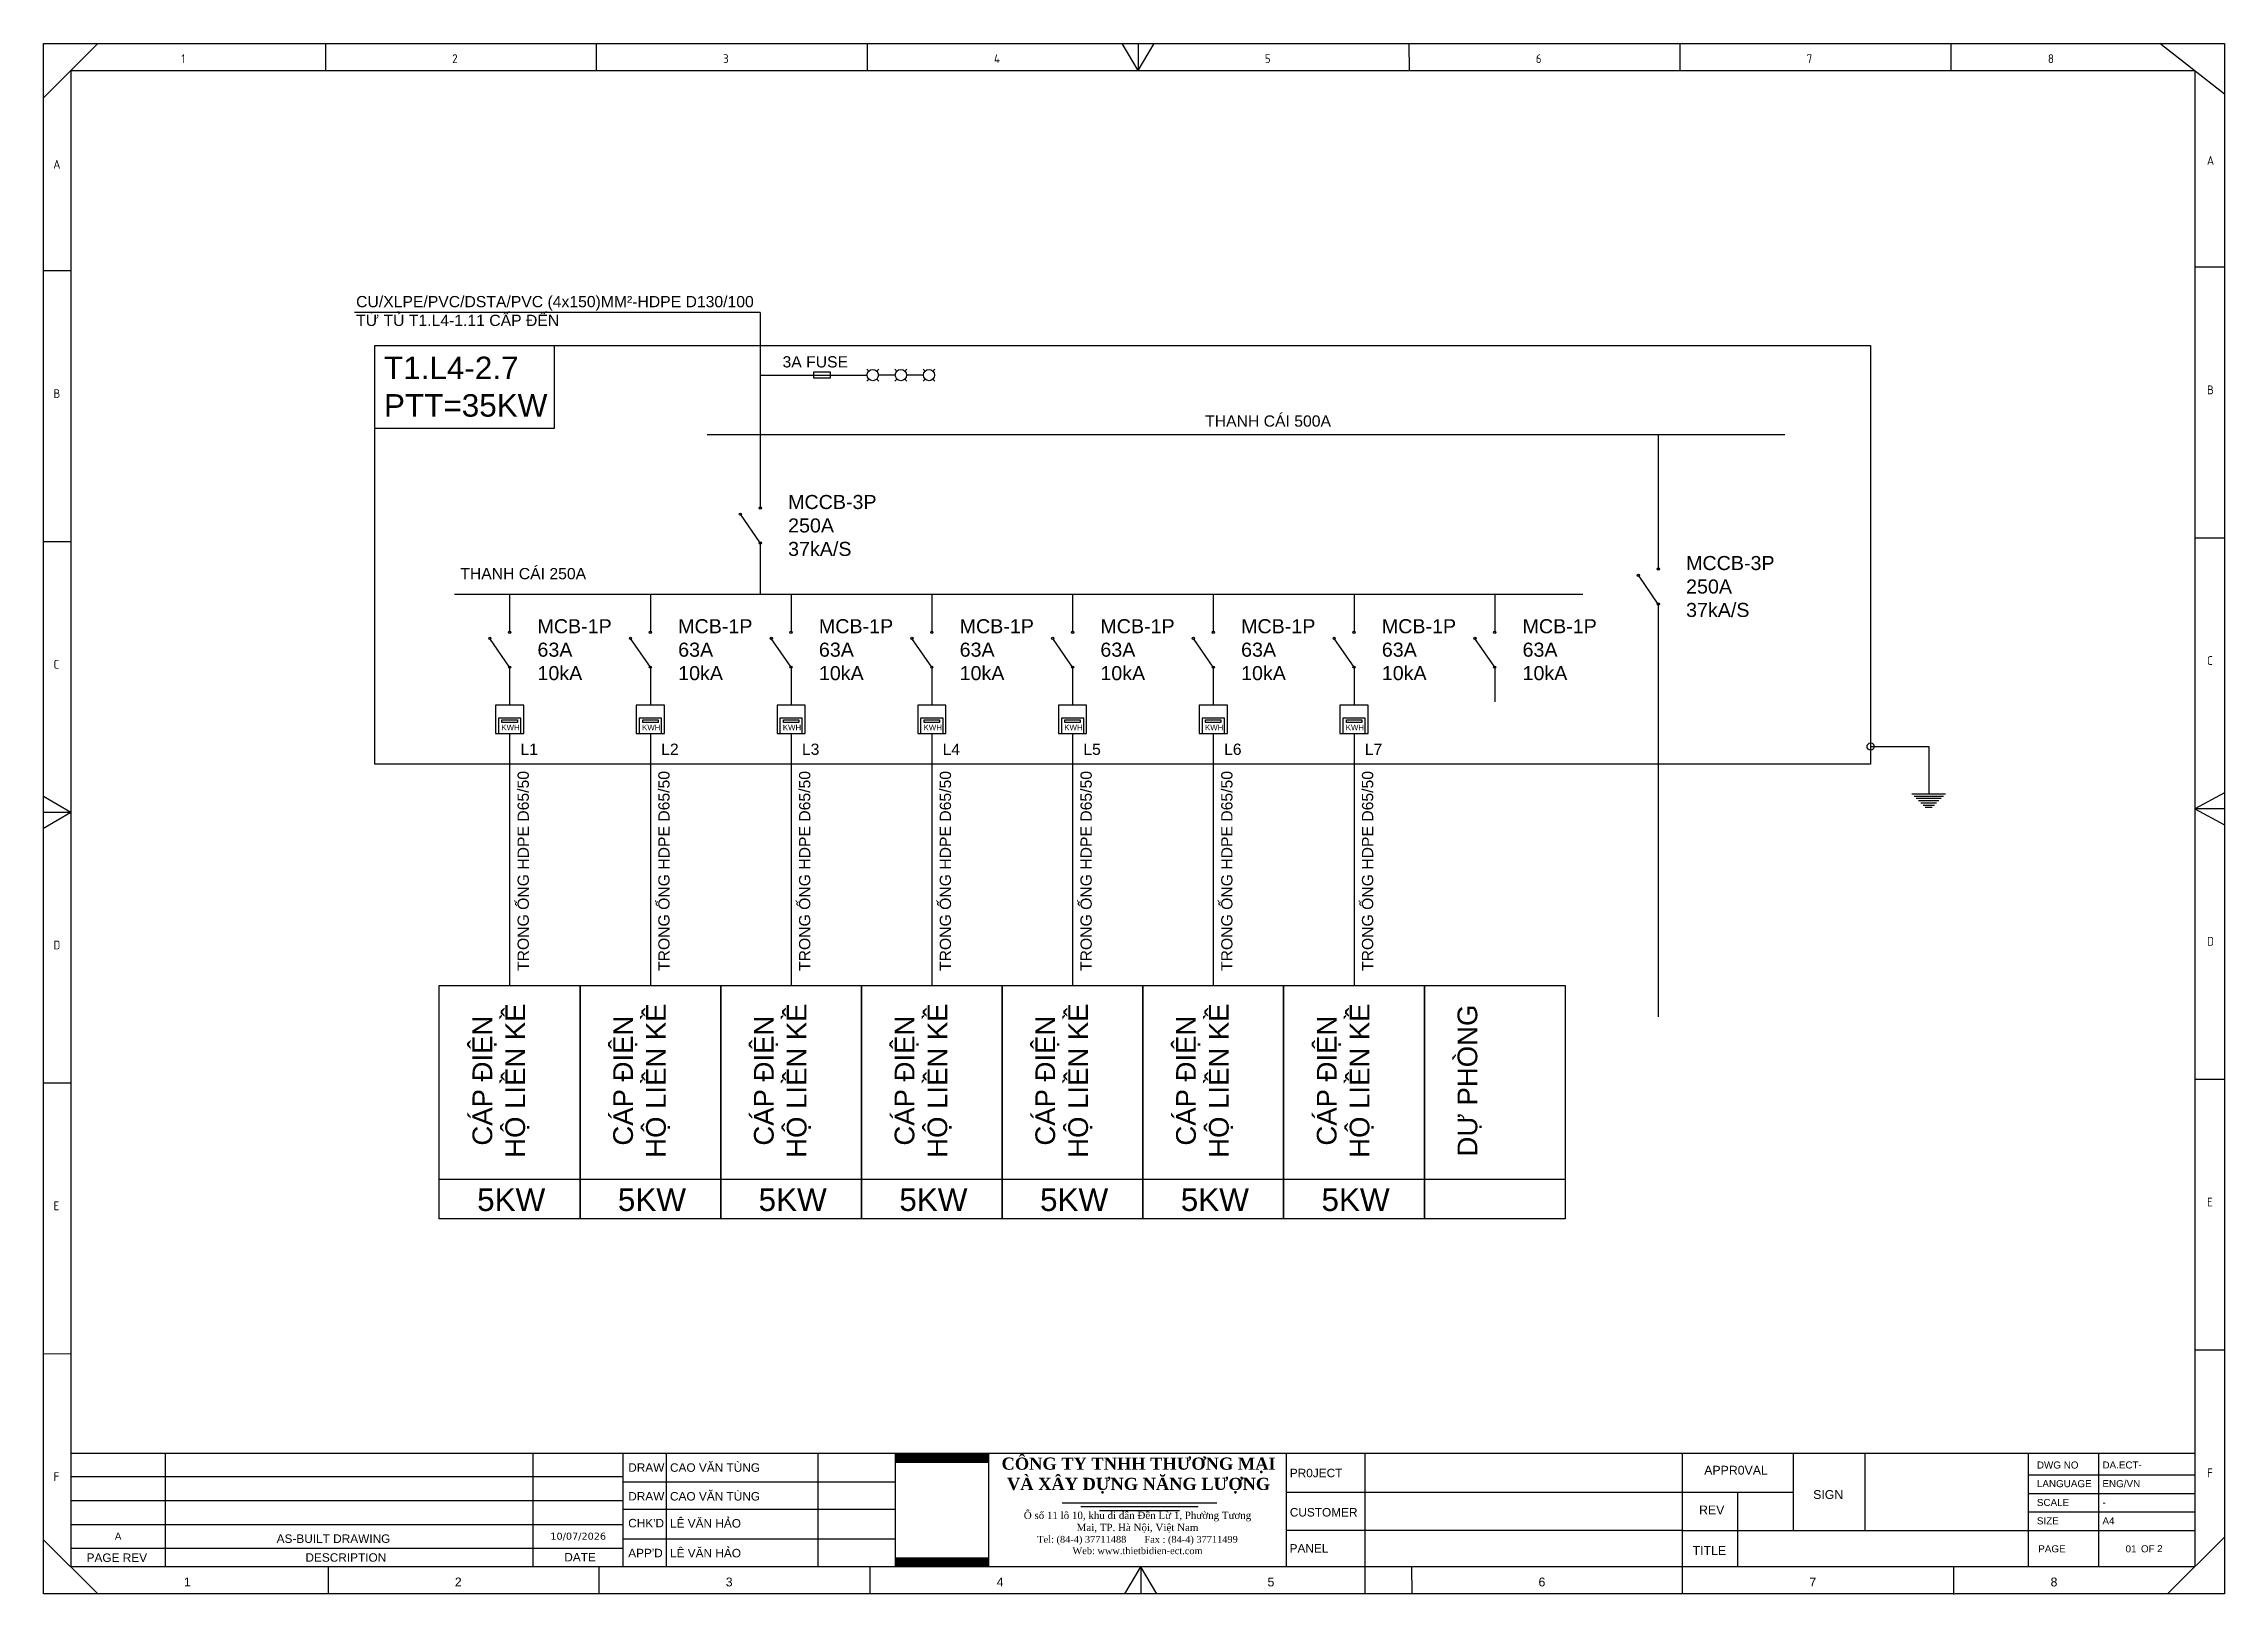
# Model space of a CAD drawing. Header units: millimetres. Extents: x -33730 to 17150, y -76829 to -27437.
# Drawn here: x -14524 to -8597, y -34583 to -30366 of the extents above; entities that cross this region are included whole.
import ezdxf
from ezdxf.enums import TextEntityAlignment as Align

# ---------------------------------------------------------------- set-up
doc = ezdxf.new("R2010")
doc.units = ezdxf.units.MM
doc.header["$LTSCALE"] = 3
doc.layers.add('0 @ 1', color=7, linetype='Continuous')
doc.layers.add('@.VISIBLE', color=7, linetype='Continuous')
doc.styles.add('Annotative', font='arial.ttf')
doc.styles.add('CET-H', font='verdana.ttf', dxfattribs={"height": 4})
doc.styles.add('ROMANS', font='isocp.shx', dxfattribs={"height": 2})
doc.styles.get("Standard").update_dxf_attribs({"font": 'arial.ttf'})

msp = doc.modelspace()

# ---------------------------------------------------------------- texts
at = {"attachment_point": 1}
for s, width, insert, char_height in [('CU/XLPE/PVC/DSTA/PVC (4x150)MM²-HDPE D130/100\\PTỪ TỦ T1.L4-1.11 CẤP ĐẾN', 1198.542, (-13674.54, -31051.92), 30.6), ('T1.L4-2.7\\PPTT=35KW', 1198.542, (-13598.86, -31216.88), 61.2), ('3A FUSE', 1198.542, (-12515.55, -31215.68), 30.6), ('THANH CÁI 500A', 1198.542, (-11366.86, -31376.71), 30.6), ('MCCB-3P\\P250A\\P37kA/S', 509.7292, (-12500.4, -31593.05), 38.25), ('MCCB-3P\\P250A\\P37kA/S', 509.7292, (-10059.66, -31759.06), 38.25), ('THANH CÁI 250A', 1198.542, (-13391.44, -31791.66), 30.6), ('MCB-1P\\P63A\\P10kA', 509.7292, (-13181.65, -31930.85), 38.25), ('MCB-1P\\P63A\\P10kA', 509.7292, (-12799.15, -31930.85), 38.25), ('MCB-1P\\P63A\\P10kA', 509.7292, (-12416.65, -31930.85), 38.25), ('MCB-1P\\P63A\\P10kA', 509.7292, (-12034.15, -31930.85), 38.25), ('MCB-1P\\P63A\\P10kA', 509.7292, (-11651.65, -31930.85), 38.25), ('MCB-1P\\P63A\\P10kA', 509.7292, (-11269.15, -31930.85), 38.25), ('MCB-1P\\P63A\\P10kA', 509.7292, (-10886.65, -31930.85), 38.25), ('MCB-1P\\P63A\\P10kA', 509.7292, (-10504.15, -31930.85), 38.25), ('KWH', 509.7292, (-13279.75, -32217.46), 15.3), ('KWH', 509.7292, (-12897.25, -32217.46), 15.3), ('KWH', 509.7292, (-12514.75, -32217.46), 15.3), ('KWH', 509.7292, (-12132.25, -32217.46), 15.3), ('KWH', 509.7292, (-11749.75, -32217.46), 15.3), ('KWH', 509.7292, (-11367.25, -32217.46), 15.3), ('KWH', 509.7292, (-10984.75, -32217.46), 15.3), ('L1', 1198.542, (-13227.89, -32269.25), 30.6), ('L2', 1198.542, (-12845.39, -32269.25), 30.6), ('L3', 1198.542, (-12462.89, -32269.25), 30.6), ('L4', 1198.542, (-12080.39, -32269.25), 30.6), ('L5', 1198.542, (-11697.89, -32269.25), 30.6), ('L6', 1198.542, (-11315.39, -32269.25), 30.6), ('L7', 1198.542, (-10932.89, -32269.25), 30.6), ('\\pi508.89037;5KW', 1198.542, (-13854.54, -33478.99), 61.2), ('\\pi508.89037;5KW', 1198.542, (-13472.04, -33478.99), 61.2), ('\\pi508.89037;5KW', 1198.542, (-13089.54, -33478.99), 61.2), ('\\pi508.89037;5KW', 1198.542, (-12707.04, -33478.99), 61.2), ('\\pi508.89037;5KW', 1198.542, (-12324.54, -33478.99), 61.2), ('\\pi508.89037;5KW', 1198.542, (-11942.04, -33478.99), 61.2), ('\\pi508.89037;5KW', 1198.542, (-11559.54, -33478.99), 61.2)]:
    msp.add_mtext_dynamic_manual_height_columns(s, width=width, gutter_width=15.3, heights=[0], dxfattribs=dict(at, insert=insert, char_height=char_height))
at = {"attachment_point": 1, "rotation": 90}
for s, insert, char_height in [('TRONG ỐNG HDPE D65/50', (-13235.68, -32887.61), 30.6), ('TRONG ỐNG HDPE D65/50', (-12853.18, -32887.61), 30.6), ('TRONG ỐNG HDPE D65/50', (-12470.68, -32887.61), 30.6), ('TRONG ỐNG HDPE D65/50', (-12088.18, -32887.61), 30.6), ('TRONG ỐNG HDPE D65/50', (-11705.68, -32887.61), 30.6), ('TRONG ỐNG HDPE D65/50', (-11323.18, -32887.61), 30.6), ('TRONG ỐNG HDPE D65/50', (-10940.68, -32887.61), 30.6), ('\\pi427.53476;CÁP ĐIỆN\\P\\pi394.33083;HỘ LIỀN KỀ', (-13358.24, -33789.96), 53.55), ('\\pi427.53476;CÁP ĐIỆN\\P\\pi394.33083;HỘ LIỀN KỀ', (-12975.74, -33789.96), 53.55), ('\\pi427.53476;CÁP ĐIỆN\\P\\pi394.33083;HỘ LIỀN KỀ', (-12593.24, -33789.96), 53.55), ('\\pi427.53476;CÁP ĐIỆN\\P\\pi394.33083;HỘ LIỀN KỀ', (-12210.74, -33789.96), 53.55), ('\\pi427.53476;CÁP ĐIỆN\\P\\pi394.33083;HỘ LIỀN KỀ', (-11828.24, -33789.96), 53.55), ('\\pi427.53476;CÁP ĐIỆN\\P\\pi394.33083;HỘ LIỀN KỀ', (-11445.74, -33789.96), 53.55), ('\\pi427.53476;CÁP ĐIỆN\\P\\pi394.33083;HỘ LIỀN KỀ', (-11063.24, -33789.96), 53.55), ('\\pi397.98363;DỰ PHÒNG', (-10680.74, -33789.96), 53.55)]:
    msp.add_mtext_dynamic_manual_height_columns(s, width=1198.542, gutter_width=15.3, heights=[0], dxfattribs=dict(at, insert=insert, char_height=char_height))

# ---------------------------------------------------------------- blocks, each defined once
blk = doc.blocks.new('DEN BAO PHA_KY HIEU')
for p, q in [((51.78, 11.48), (51.43, 11.83)), ((53.2, 11.48), (53.55, 11.83)), ((56.78, 11.48), (56.43, 11.83)), ((58.2, 11.48), (58.55, 11.83)), ((61.78, 11.48), (61.43, 11.83)), ((63.2, 11.48), (63.55, 11.83)), ((51.78, 10.06), (51.43, 9.71)), ((53.2, 10.06), (53.55, 9.71)), ((56.49, 10.77), (53.49, 10.77)), ((56.78, 10.06), (56.43, 9.71)), ((58.2, 10.06), (58.55, 9.71)), ((61.49, 10.77), (58.49, 10.77)), ((61.78, 10.06), (61.43, 9.71)), ((63.2, 10.06), (63.55, 9.71))]:
    blk.add_line(p, q)
for centre in [(52.49, 10.77), (57.49, 10.77), (62.49, 10.77)]:
    blk.add_circle(centre, 1)
blk = doc.blocks.new('KHUNG TEN CHUAN CET')
at = {"color": 134, "lineweight": 25}
for p, q in [((0, 219.81), (309.02, 219.81)), ((0, 0), (0, 219.81)), ((7.68, 219.81), (0, 212.13)), ((39.92, 219.81), (39.93, 215.97)), ((78.31, 219.81), (78.32, 215.97)), ((116.7, 219.81), (116.7, 215.97)), ((155.09, 215.97), (152.83, 219.81)), ((155.09, 219.81), (155.09, 215.97)), ((155.09, 215.97), (157.36, 219.81)), ((193.47, 219.81), (193.48, 215.97)), ((231.86, 219.81), (231.87, 215.97)), ((270.25, 219.81), (270.26, 215.97)), ((309.02, 212.63), (299.87, 219.81)), ((309.02, 219.81), (309.02, 0)), ((3.85, 215.97), (304.81, 215.97)), ((3.85, 215.97), (3.85, 3.83)), ((304.81, 215.97), (304.81, 3.83)), ((3.85, 187.57), (0, 187.57)), ((309.02, 188.1), (304.81, 188.09)), ((3.85, 149.18), (0, 149.18)), ((309.02, 149.71), (304.81, 149.71)), ((3.85, 110.79), (0, 113.06)), ((309.02, 113.59), (304.81, 111.32)), ((309.02, 111.32), (304.81, 111.32)), ((304.81, 111.32), (309.02, 109.06)), ((3.85, 110.79), (0, 110.79)), ((3.85, 110.79), (0, 108.53)), ((3.85, 72.4), (0, 72.4)), ((309.02, 72.94), (304.81, 72.93)), ((3.85, 34.02), (0, 34.01)), ((308.96, 34.55), (304.81, 34.54)), ((3.85, 19.95), (304.81, 19.95)), ((17.27, 3.85), (17.27, 19.95)), ((88.26, 3.83), (88.26, 19.95)), ((109.76, 3.83), (109.76, 19.95)), ((187.25, 0), (187.25, 19.95)), ((232.25, 0), (232.25, 19.95)), ((247.9, 19.95), (247.9, 8.98)), ((258.12, 8.98), (258.12, 19.95)), ((281.24, 8.98), (281.24, 19.95)), ((291.24, 8.98), (291.24, 19.95)), ((3.85, 16.64), (82.14, 16.64)), ((281.24, 16.9), (304.81, 16.9)), ((3.85, 13.25), (82.14, 13.25)), ((176.12, 14.45), (247.9, 14.45)), ((232.25, 14.45), (247.9, 14.45)), ((240.08, 3.83), (240.08, 14.45)), ((281.24, 14.26), (304.81, 14.26)), ((3.85, 9.87), (82.14, 9.87)), ((281.24, 11.62), (304.81, 11.62)), ((7.68, 0), (0, 7.68)), ((3.85, 6.51), (82.14, 6.51)), ((232.25, 8.98), (176.12, 8.98)), ((232.25, 8.98), (304.81, 8.98)), ((281.24, 3.83), (281.24, 8.98)), ((291.24, 3.83), (291.24, 8.98)), ((309.02, 8.05), (300.98, 0)), ((304.81, 3.83), (3.85, 3.83)), ((40.3, 3.83), (40.31, 0)), ((153.2, 0), (155.47, 3.83)), ((155.46, 3.83), (155.47, 0)), ((157.73, 0), (155.47, 3.83)), ((270.63, 3.83), (270.63, -0.07)), ((309.02, 0), (0, 0))]:
    blk.add_line(p, q, dxfattribs=at)
at = {"color": 134, "lineweight": 25, "ltscale": 50}
for p, q in [((69.36, 3.83), (69.36, 19.95)), ((82.14, 3.83), (82.14, 19.95)), ((120.7, 3.83), (120.7, 19.95)), ((133.95, 3.83), (133.95, 19.95)), ((176.12, 3.83), (176.12, 19.95)), ((82.14, 15.88), (120.7, 15.88)), ((82.14, 12.04), (120.7, 12.04)), ((82.14, 7.82), (120.7, 7.82)), ((78.69, 3.83), (78.69, 0)), ((117.08, 3.83), (117.08, 0)), ((193.85, 3.83), (193.86, 0))]:
    blk.add_line(p, q, dxfattribs=at)
at = {"color": 6}
for p, q in [((144.33, 12.9), (166.25, 12.9)), ((146.99, 12.4), (163.59, 12.4)), ((149.64, 11.85), (160.94, 11.85))]:
    blk.add_line(p, q, dxfattribs=at)
at = {"color": 7, "true_color": 0xffffff, "const_width": 1.35}
for points in [[(120.75, 19.26), (133.91, 19.26)], [(120.75, 4.52), (133.91, 4.52)]]:
    blk.add_lwpolyline(points, dxfattribs=at)
at = {"color": 134, "lineweight": 25, "style": 'ROMANS'}
for s, p in [('1', (19.5, 217.05)), ('2', (57.89, 217.05)), ('3', (96.28, 217.05)), ('4', (134.67, 217.05)), ('5', (173.05, 217.05)), ('6', (211.45, 217.05)), ('7', (249.83, 217.05)), ('8', (284.01, 217.05)), ('A', (1.37, 202.08)), ('A', (306.55, 202.61)), ('B', (1.4, 169.56)), ('B', (306.57, 170.09)), ('C', (306.57, 131.71)), ('C', (1.4, 131.18)), ('D', (306.57, 91.9)), ('D', (1.4, 91.37)), ('E', (1.4, 54.4)), ('E', (306.57, 54.93)), ('F', (1.4, 16.01)), ('F', (306.57, 16.54))]:
    blk.add_text(s, height=1.25, dxfattribs=at).set_placement(p)
at = {"color": 1, "insert": (155.16, 19.34), "char_height": 1.7247, "width": 46.2113, "attachment_point": 2}
blk.add_mtext('{\\fTimes New Roman|b1|i0|c0|p18;CÔNG TY TNHH THƯƠNG MẠI \\PVÀ XÂY DỰNG NĂNG LƯỢNG}', dxfattribs=at)
at = {"color": 3, "insert": (155.01, 11.66), "char_height": 0.99989, "width": 34.762, "attachment_point": 2}
blk.add_mtext('{\\fTimes New Roman|b0|i0|c163|p18;\\H1.029x;Ô số 11 lô 10, khu di dân Đền Lừ 1, Phường \\fTimes New Roman|b0|i0|c0|p18;Tương\\fTimes New Roman|b0|i0|c163|p18; Mai,\\fTimes New Roman|b0|i0|c0|p18; TP. Hà Nội, Việt Nam\\H0.9429x;\\P\\fTimes New Roman|b0|i0|c238|p18;Tel: (84-4) 37711488       Fax : (84-4) 37711499     \\PWeb: www.thietbidien-ect.com\\P\\fTimes New Roman|b0|i0|c0|p18;\\H1.03x;     }', dxfattribs=at)
at = {"style": 'Annotative'}
for tag, p in [('DRAWING_NO', (291.74, 17.78)), ('SCALE', (291.74, 12.47)), ('SIZE', (291.74, 9.86)), ('TOTAL_PAGE', (299.49, 5.93))]:
    blk.add_attdef(tag, p, '', height=1, dxfattribs=at)
for tag, p in [('DRAW_1', (88.76, 17.91)), ('DRAW_2', (88.76, 13.85)), ('CHECKED', (88.76, 10.01)), ('APPROVED', (88.76, 5.79))]:
    blk.add_attdef(tag, text='', height=1.2, dxfattribs=at).set_placement(p, align=Align.MIDDLE_LEFT)
for tag, height, style, p in [('PR0JECT', 1.2, 'Annotative', (209.75, 17.19)), ('CUSTOMER', 1.2, 'Annotative', (209.75, 11.6)), ('REV', 1, 'Annotative', (10.56, 8.19)), ('DATE', 1, 'CET-H', (75.75, 8.19)), ('PR0JECT_N0.', 1.2, 'Annotative', (209.75, 6.47)), ('TEN_BAN_VE', 1.2, 'Annotative', (260.66, 6.41))]:
    blk.add_attdef(tag, text='', height=height, dxfattribs=dict(style=style)).set_placement(p, align=Align.MIDDLE_CENTER)
blk.add_attdef('PAGE', text='', height=1, dxfattribs=at).set_placement((296.57, 5.9), align=Align.RIGHT)
at = {"layer": '0 @ 1', "color": 134, "lineweight": 25, "style": 'Annotative'}
for s, height, p in [('DWG NO', 1, (282.45, 17.78)), ('PR0JECT', 1.2, (176.59, 16.55)), ('APPR0VAL', 1.249, (235.31, 16.92)), ('LANGUAGE ', 1, (282.45, 15.14)), ('ENG/VN', 1, (291.74, 15.14)), ('REV', 1.249, (234.58, 11.29)), ('SIGN', 1.249, (250.75, 13.47)), ('SCALE ', 1, (282.45, 12.47)), ('CUSTOMER', 1.2, (176.59, 10.98)), ('SIZE ', 1, (282.45, 9.86)), ('AS-BUILT DRAWING', 1.2, (33.02, 7.24)), ('PANEL', 1.2, (176.56, 5.86)), ('TITLE ', 1.249, (233.67, 5.53)), ('PAGE ', 1, (282.64, 5.9)), ('OF', 1, (297.2, 5.9)), ('PAGE REV', 1.2, (6.09, 4.54)), ('DESCRIPTION', 1.2, (37.1, 4.57)), ('DATE', 1.2, (73.78, 4.61)), ('1', 1.25, (19.88, 1.07)), ('2', 1.25, (58.27, 1.07)), ('3', 1.25, (96.66, 1.07)), ('4', 1.25, (135.05, 1.07)), ('5', 1.25, (173.43, 1.07)), ('6', 1.25, (211.83, 1.07)), ('7', 1.25, (250.21, 1.07)), ('8', 1.25, (284.39, 1.07))]:
    blk.add_text(s, height=height, dxfattribs=at).set_placement(p)
for s, p in [('DRAW', (82.84, 17.92)), ('DRAW', (82.84, 13.85)), ("CHK'D", (82.84, 10.04)), ("APP'D", (82.84, 5.8))]:
    blk.add_text(s, height=1.2, dxfattribs=at).set_placement(p, align=Align.MIDDLE_LEFT)
blk = doc.blocks.new('*U2408')
ref = blk.add_blockref('KHUNG TEN CHUAN CET', (-14523.9, -34581.7), dxfattribs=dict(xscale=19.18109915809952, yscale=19.18109915809952, zscale=19.18109915809952))
ref.add_attrib('DATE', '10/07/2026', dxfattribs={"layer": '0 @ 1', "height": 19.18, "style": 'CET-H'}).set_placement((-13070.9, -34424.6), align=Align.MIDDLE_CENTER)
ref.add_attrib('APPROVED', 'LÊ VĂN HẢO', dxfattribs={"layer": '0 @ 1', "height": 23.02, "style": 'Annotative'}).set_placement((-12821.4, -34470.7), align=Align.MIDDLE_LEFT)
ref.add_attrib('CHECKED', 'LÊ VĂN HẢO', dxfattribs={"layer": '0 @ 1', "height": 23.02, "style": 'Annotative'}).set_placement((-12821.4, -34389.7), align=Align.MIDDLE_LEFT)
ref.add_attrib('DRAW_2', 'CAO VĂN TÙNG', dxfattribs={"layer": '0 @ 1', "height": 23.017, "style": 'Annotative'}).set_placement((-12821.4, -34316.1), align=Align.MIDDLE_LEFT)
ref.add_attrib('DRAW_1', 'CAO VĂN TÙNG', dxfattribs={"layer": '0 @ 1', "height": 23.017, "style": 'Annotative'}).set_placement((-12821.4, -34238), align=Align.MIDDLE_LEFT)
ref.add_attrib('TOTAL_PAGE', '2', (-8779.3, -34468), dxfattribs={"layer": '0 @ 1', "height": 19.2, "style": 'Annotative'})
ref.add_attrib('PAGE', '01', dxfattribs={"layer": '0 @ 1', "height": 19.18, "style": 'Annotative'}).set_placement((-8835.4, -34468.5), align=Align.RIGHT)
ref.add_attrib('DRAWING_NO', 'DA.ECT-', (-8928, -34240.5), dxfattribs={"layer": '0 @ 1', "height": 19.18, "style": 'Annotative'})
ref.add_attrib('SIZE', 'A4', (-8928, -34392.5), dxfattribs={"layer": '0 @ 1', "height": 19.18, "style": 'Annotative'})
ref.add_attrib('SCALE', '-', (-8928, -34342.4), dxfattribs={"layer": '0 @ 1', "height": 19.2, "style": 'Annotative'})
ref.add_attrib('REV', 'A', dxfattribs={"layer": '0 @ 1', "height": 19.2, "style": 'Annotative'}).set_placement((-14321.4, -34424.6), align=Align.MIDDLE_CENTER)

# ---------------------------------------------------------------- linework, layer by layer
for p, q in [((-12575.96, -31096.64), (-13679.21, -31096.64)), ((-12575.96, -31096.64), (-12575.96, -31565.4)), ((-12575.96, -31267), (-12431.23, -31267)), ((-12431.23, -31267), (-12385.33, -31267)), ((-12385.33, -31267), (-12285.69, -31267)), ((-12720.76, -31428.41), (-9791.09, -31428.41)), ((-10135.23, -31428.39), (-10135.23, -31691.47)), ((-12575.96, -31565.4), (-12575.96, -31628.48)), ((-12575.96, -31723.55), (-12629.94, -31645.28)), ((-10135.23, -31691.47), (-10135.23, -31794.48)), ((-12575.96, -31723.55), (-12575.96, -31817.9)), ((-12575.96, -31817.9), (-12575.96, -31863.26)), ((-10135.23, -31889.56), (-10189.2, -31811.28)), ((-13407.27, -31863.26), (-10340.21, -31863.26)), ((-13257.22, -31863.26), (-13257.22, -31966.27)), ((-12874.72, -31863.26), (-12874.72, -31966.27)), ((-12492.22, -31863.26), (-12492.22, -31966.27)), ((-12109.72, -31863.26), (-12109.72, -31966.27)), ((-11727.22, -31863.26), (-11727.22, -31966.27)), ((-11344.72, -31863.26), (-11344.72, -31966.27)), ((-10962.22, -31863.26), (-10962.22, -31966.27)), ((-10579.72, -31863.26), (-10579.72, -31966.27)), ((-10135.23, -31889.56), (-10135.23, -31983.91)), ((-13257.22, -32061.35), (-13311.19, -31983.08)), ((-12874.72, -32061.35), (-12928.69, -31983.08)), ((-12492.22, -32061.35), (-12546.19, -31983.08)), ((-12109.72, -32061.35), (-12163.69, -31983.08)), ((-11727.22, -32061.35), (-11781.19, -31983.08)), ((-11344.72, -32061.35), (-11398.69, -31983.08)), ((-10962.22, -32061.35), (-11016.19, -31983.08)), ((-10579.72, -32061.35), (-10633.69, -31983.08)), ((-10135.23, -31983.91), (-10135.23, -33012.14)), ((-13257.22, -32061.35), (-13257.22, -32155.7)), ((-12874.72, -32061.35), (-12874.72, -32155.7)), ((-12492.22, -32061.35), (-12492.22, -32155.7)), ((-12109.72, -32061.35), (-12109.72, -32155.7)), ((-11727.22, -32061.35), (-11727.22, -32155.7)), ((-11344.72, -32061.35), (-11344.72, -32155.7)), ((-10962.22, -32061.35), (-10962.22, -32155.7)), ((-10579.72, -32061.35), (-10579.72, -32155.7)), ((-13257.22, -32155.7), (-13257.22, -32164.87)), ((-12874.72, -32155.7), (-12874.72, -32164.87)), ((-12492.22, -32155.7), (-12492.22, -32164.87)), ((-12109.72, -32155.7), (-12109.72, -32164.87)), ((-11727.22, -32155.7), (-11727.22, -32164.87)), ((-11344.72, -32155.7), (-11344.72, -32164.87)), ((-10962.22, -32155.7), (-10962.22, -32164.87)), ((-13257.22, -32241.37), (-13257.22, -32926.86)), ((-12874.72, -32241.37), (-12874.72, -32926.86)), ((-12492.22, -32241.37), (-12492.22, -32926.86)), ((-12109.72, -32241.37), (-12109.72, -32926.86)), ((-11727.22, -32241.37), (-11727.22, -32926.86)), ((-11344.72, -32241.37), (-11344.72, -32926.86)), ((-10962.22, -32241.37), (-10962.22, -32926.86)), ((-9558.08, -32277.29), (-9400.21, -32277.29)), ((-9400.21, -32277.29), (-9400.21, -32405.59)), ((-9446.11, -32405.59), (-9354.31, -32405.59)), ((-9439.99, -32411.71), (-9360.43, -32411.71)), ((-9433.87, -32417.83), (-9366.55, -32417.83)), ((-9427.75, -32423.95), (-9372.67, -32423.95)), ((-9421.63, -32430.07), (-9378.79, -32430.07)), ((-9415.51, -32436.19), (-9384.91, -32436.19)), ((-9409.39, -32442.31), (-9391.03, -32442.31)), ((-13448.47, -33453.76), (-13065.97, -33453.76)), ((-13065.97, -33453.76), (-12683.47, -33453.76)), ((-12683.47, -33453.76), (-12300.97, -33453.76)), ((-12300.97, -33453.76), (-11918.47, -33453.76)), ((-11918.47, -33453.76), (-11535.97, -33453.76)), ((-11535.97, -33453.76), (-11153.47, -33453.76)), ((-11153.47, -33453.76), (-10770.97, -33453.76)), ((-10770.97, -33453.76), (-10388.47, -33453.76))]:
    msp.add_line(p, q)
for points in [[(-13623.97, -31186.59), (-13136.61, -31186.59), (-13136.61, -31412.56), (-13623.97, -31412.56)], [(-13623.97, -31186.61), (-9558.08, -31186.61), (-9558.08, -32325.48), (-13623.97, -32325.48)], [(-12431.23, -31274.65), (-12385.33, -31274.65), (-12385.33, -31259.35), (-12431.23, -31259.35)], [(-13295.47, -32241.37), (-13218.97, -32241.37), (-13218.97, -32164.87), (-13295.47, -32164.87)], [(-12912.97, -32241.37), (-12836.47, -32241.37), (-12836.47, -32164.87), (-12912.97, -32164.87)], [(-12530.47, -32241.37), (-12453.97, -32241.37), (-12453.97, -32164.87), (-12530.47, -32164.87)], [(-12147.97, -32241.37), (-12071.47, -32241.37), (-12071.47, -32164.87), (-12147.97, -32164.87)], [(-11765.47, -32241.37), (-11688.97, -32241.37), (-11688.97, -32164.87), (-11765.47, -32164.87)], [(-11382.97, -32241.37), (-11306.47, -32241.37), (-11306.47, -32164.87), (-11382.97, -32164.87)], [(-11000.47, -32241.37), (-10923.97, -32241.37), (-10923.97, -32164.87), (-11000.47, -32164.87)], [(-13287.64, -32241.37), (-13226.79, -32241.37), (-13226.79, -32200.44), (-13287.64, -32200.44)], [(-13278.11, -32204.78), (-13236.32, -32204.78), (-13236.32, -32211.97), (-13278.11, -32211.97)], [(-12905.14, -32241.37), (-12844.29, -32241.37), (-12844.29, -32200.44), (-12905.14, -32200.44)], [(-12895.61, -32204.78), (-12853.82, -32204.78), (-12853.82, -32211.97), (-12895.61, -32211.97)], [(-12522.64, -32241.37), (-12461.79, -32241.37), (-12461.79, -32200.44), (-12522.64, -32200.44)], [(-12513.11, -32204.78), (-12471.32, -32204.78), (-12471.32, -32211.97), (-12513.11, -32211.97)], [(-12140.14, -32241.37), (-12079.29, -32241.37), (-12079.29, -32200.44), (-12140.14, -32200.44)], [(-12130.61, -32204.78), (-12088.82, -32204.78), (-12088.82, -32211.97), (-12130.61, -32211.97)], [(-11757.64, -32241.37), (-11696.79, -32241.37), (-11696.79, -32200.44), (-11757.64, -32200.44)], [(-11748.11, -32204.78), (-11706.32, -32204.78), (-11706.32, -32211.97), (-11748.11, -32211.97)], [(-11375.14, -32241.37), (-11314.29, -32241.37), (-11314.29, -32200.44), (-11375.14, -32200.44)], [(-11365.61, -32204.78), (-11323.82, -32204.78), (-11323.82, -32211.97), (-11365.61, -32211.97)], [(-10992.64, -32241.37), (-10931.79, -32241.37), (-10931.79, -32200.44), (-10992.64, -32200.44)], [(-10983.11, -32204.78), (-10941.32, -32204.78), (-10941.32, -32211.97), (-10983.11, -32211.97)], [(-13448.47, -32926.86), (-13065.97, -32926.86), (-13065.97, -33561.64), (-13448.47, -33561.64)], [(-13065.97, -32926.86), (-12683.47, -32926.86), (-12683.47, -33561.64), (-13065.97, -33561.64)], [(-12683.47, -32926.86), (-12300.97, -32926.86), (-12300.97, -33561.64), (-12683.47, -33561.64)], [(-12300.97, -32926.86), (-11918.47, -32926.86), (-11918.47, -33561.64), (-12300.97, -33561.64)], [(-11918.47, -32926.86), (-11535.97, -32926.86), (-11535.97, -33561.64), (-11918.47, -33561.64)], [(-11535.97, -32926.86), (-11153.47, -32926.86), (-11153.47, -33561.64), (-11535.97, -33561.64)], [(-11153.47, -32926.86), (-10770.97, -32926.86), (-10770.97, -33561.64), (-11153.47, -33561.64)], [(-10770.97, -32926.86), (-10388.47, -32926.86), (-10388.47, -33561.64), (-10770.97, -33561.64)]]:
    msp.add_lwpolyline(points, close=True)
for centre, radius in [((-12629.94, -31645.28), 3.06), ((-12575.96, -31628.48), 3.06), ((-12575.96, -31723.55), 3.06), ((-10189.2, -31811.28), 3.06), ((-10135.23, -31794.48), 3.06), ((-10135.23, -31889.56), 3.06), ((-13311.19, -31983.08), 3.06), ((-13257.22, -31966.27), 3.06), ((-12928.69, -31983.08), 3.06), ((-12874.72, -31966.27), 3.06), ((-12546.19, -31983.08), 3.06), ((-12492.22, -31966.27), 3.06), ((-12163.69, -31983.08), 3.06), ((-12109.72, -31966.27), 3.06), ((-11781.19, -31983.08), 3.06), ((-11727.22, -31966.27), 3.06), ((-11398.69, -31983.08), 3.06), ((-11344.72, -31966.27), 3.06), ((-11016.19, -31983.08), 3.06), ((-10962.22, -31966.27), 3.06), ((-10633.69, -31983.08), 3.06), ((-10579.72, -31966.27), 3.06), ((-13257.22, -32061.35), 3.06), ((-12874.72, -32061.35), 3.06), ((-12492.22, -32061.35), 3.06), ((-12109.72, -32061.35), 3.06), ((-11727.22, -32061.35), 3.06), ((-11344.72, -32061.35), 3.06), ((-10962.22, -32061.35), 3.06), ((-10579.72, -32061.35), 3.06), ((-9558.08, -32277.29), 9.8)]:
    msp.add_circle(centre, radius)

# ---------------------------------------------------------------- block references
at = {"xscale": 15.3, "yscale": 15.3, "zscale": 15.3}
msp.add_blockref('DEN BAO PHA_KY HIEU', (-13073.52, -31431.76), dxfattribs=at)
at = {"layer": '@.VISIBLE'}
msp.add_blockref('*U2408', (0, 0), dxfattribs=at)

msp.set_redraw_order([(e.dxf.handle, doc.entitydb.next_handle()) for e in msp.query("TEXT MTEXT ATTDEF DIMENSION ARC_DIMENSION")])  # texts and dimensions are drawn at this point

doc.saveas('drawing.dxf')
